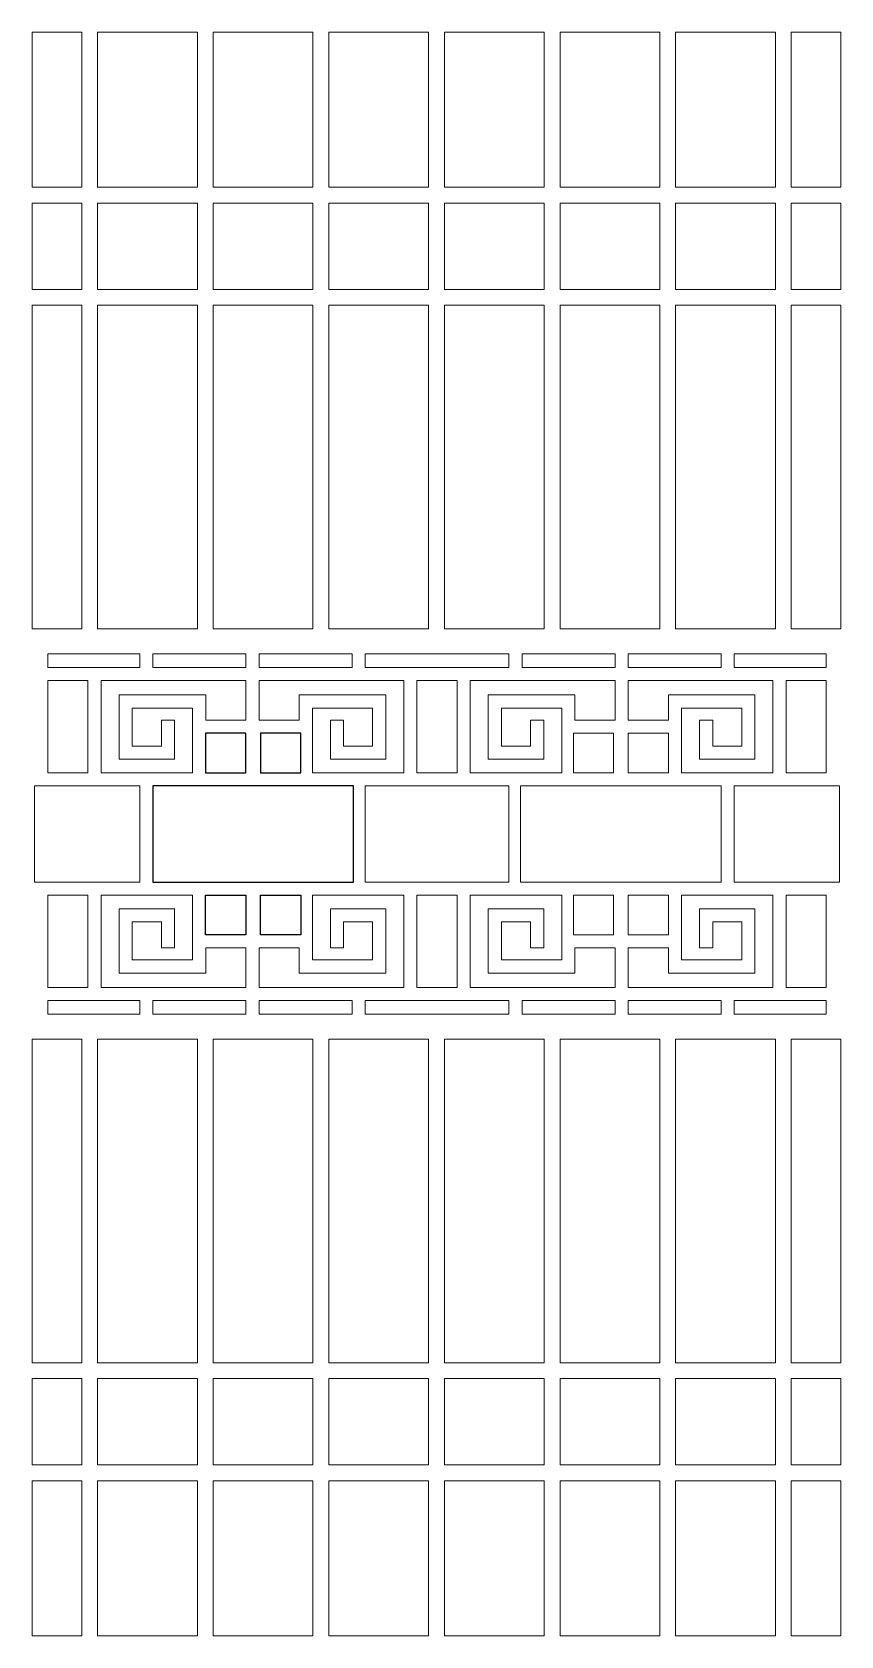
# Model space of a CAD drawing. Header units: centimetres. Extents: x 14 to 245, y -125 to 79.
# Drawn here: x 152.3 to 244.7, y -125.2 to 58.1 of the extents above; entities outside this region: 2.
import ezdxf

# ---------------------------------------------------------------- set-up
doc = ezdxf.new("R2010")
doc.units = ezdxf.units.CM
doc.header["$MEASUREMENT"] = 0
doc.header["$XCLIPFRAME"] = 0
doc.layers.add('layer 1', color=7, linetype='Continuous')
picture_1 = doc.add_image_def('image1.jpg', size_in_pixel=(2540, 5081))
picture_2 = doc.add_image_def('image2.jpg', size_in_pixel=(8545, 15206))

msp = doc.modelspace()

# ---------------------------------------------------------------- linework, layer by layer
at = {"layer": 'layer 1', "color": 230, "lineweight": 9}
for points in [[(154.07378, -14.49956), (164.58172, -14.49956), (164.58172, -12.95136), (154.07378, -12.95136), (154.07378, -14.49956)], [(166.08116, -14.49779), (176.7038, -14.49779), (176.7038, -12.94959), (166.08116, -12.94959), (166.08116, -14.49779)], [(178.20519, -14.49982), (188.82783, -14.49982), (188.82783, -12.95162), (178.20519, -12.95162), (178.20519, -14.49982)], [(208.2479, -14.49982), (218.87054, -14.49982), (218.87054, -12.95162), (208.2479, -12.95162), (208.2479, -14.49982)], [(220.37193, -14.49779), (230.99457, -14.49779), (230.99457, -12.94959), (220.37193, -12.94959), (220.37193, -14.49779)], [(232.49401, -14.49956), (243.00195, -14.49956), (243.00195, -12.95136), (232.49401, -12.95136), (232.49401, -14.49956)], [(154.07671, -26.54219), (158.66553, -26.54219), (158.66553, -15.99883), (154.07671, -15.99883), (154.07671, -26.54219)], [(196.24346, -26.54422), (200.83228, -26.54422), (200.83228, -16.00086), (196.24346, -16.00086), (196.24346, -26.54422)], [(238.4102, -26.54219), (242.99902, -26.54219), (242.99902, -15.99883), (238.4102, -15.99883), (238.4102, -26.54219)], [(154.07671, -51.06971), (158.66553, -51.06971), (158.66553, -40.52635), (154.07671, -40.52635), (154.07671, -51.06971)], [(154.07378, -54.11718), (164.58172, -54.11718), (164.58172, -52.56898), (154.07378, -52.56898), (154.07378, -54.11718)], [(178.20519, -54.11692), (188.82783, -54.11692), (188.82783, -52.56872), (178.20519, -52.56872), (178.20519, -54.11692)], [(220.37193, -54.11895), (230.99457, -54.11895), (230.99457, -52.57075), (220.37193, -52.57075), (220.37193, -54.11895)]]:
    msp.add_lwpolyline(points, close=True, dxfattribs=at)
for points, knots in [([(152.28316, 40.35688), (152.28316, 40.35688), (152.28364, 58.08754), (152.28364, 58.08754), (152.28364, 58.08754), (152.28364, 58.08754), (157.9524, 58.08605), (157.9524, 58.08605), (157.9524, 58.08605), (157.9524, 58.08605), (157.9524, 40.35688), (157.9524, 40.35688), (157.9524, 40.35688), (157.9524, 40.35688), (152.28316, 40.35688), (152.28316, 40.35688)], [0, 0, 0, 0, 0.2, 0.2, 0.2, 0.2, 0.4, 0.4, 0.4, 0.4, 0.6, 0.6, 0.6, 0.6, 1, 1, 1, 1]), ([(171.16039, 58.08606), (171.16039, 58.08606), (159.75239, 58.08605), (159.75239, 58.08605), (159.75239, 58.08605), (159.75239, 58.08605), (159.75239, 40.35688), (159.75239, 40.35688), (159.75239, 40.35688), (159.75239, 40.35688), (171.16039, 40.35687), (171.16039, 40.35687), (171.16039, 40.35687), (171.16039, 40.35687), (171.16039, 58.08606), (171.16039, 58.08606)], [0, 0, 0, 0, 0.2, 0.2, 0.2, 0.2, 0.4, 0.4, 0.4, 0.4, 0.6, 0.6, 0.6, 0.6, 1, 1, 1, 1]), ([(184.3684, 58.08606), (184.3684, 58.08606), (172.9604, 58.08606), (172.9604, 58.08606), (172.9604, 58.08606), (172.9604, 58.08606), (172.9604, 40.35688), (172.9604, 40.35688), (172.9604, 40.35688), (172.9604, 40.35688), (184.3684, 40.35687), (184.3684, 40.35687), (184.3684, 40.35687), (184.3684, 40.35687), (184.3684, 58.08606), (184.3684, 58.08606)], [0, 0, 0, 0, 0.2, 0.2, 0.2, 0.2, 0.4, 0.4, 0.4, 0.4, 0.6, 0.6, 0.6, 0.6, 1, 1, 1, 1]), ([(186.16839, 58.08606), (186.16839, 58.08606), (197.5764, 58.08606), (197.5764, 58.08606), (197.5764, 58.08606), (197.5764, 58.08606), (197.5764, 40.35689), (197.5764, 40.35689), (197.5764, 40.35689), (197.5764, 40.35689), (186.16839, 40.35687), (186.16839, 40.35687), (186.16839, 40.35687), (186.16839, 40.35687), (186.16839, 58.08606), (186.16839, 58.08606)], [0, 0, 0, 0, 0.2, 0.2, 0.2, 0.2, 0.4, 0.4, 0.4, 0.4, 0.6, 0.6, 0.6, 0.6, 1, 1, 1, 1]), ([(210.7844, 58.08606), (210.7844, 58.08606), (199.3764, 58.08606), (199.3764, 58.08606), (199.3764, 58.08606), (199.3764, 58.08606), (199.3764, 40.35688), (199.3764, 40.35688), (199.3764, 40.35688), (199.3764, 40.35688), (210.7844, 40.35688), (210.7844, 40.35688), (210.7844, 40.35688), (210.7844, 40.35688), (210.7844, 58.08606), (210.7844, 58.08606)], [0, 0, 0, 0, 0.2, 0.2, 0.2, 0.2, 0.4, 0.4, 0.4, 0.4, 0.6, 0.6, 0.6, 0.6, 1, 1, 1, 1]), ([(223.9924, 58.08607), (223.9924, 58.08607), (212.58439, 58.08606), (212.58439, 58.08606), (212.58439, 58.08606), (212.58439, 58.08606), (212.58439, 40.35687), (212.58439, 40.35687), (212.58439, 40.35687), (212.58439, 40.35687), (223.9924, 40.35689), (223.9924, 40.35689), (223.9924, 40.35689), (223.9924, 40.35689), (223.9924, 58.08607), (223.9924, 58.08607)], [0, 0, 0, 0, 0.2, 0.2, 0.2, 0.2, 0.4, 0.4, 0.4, 0.4, 0.6, 0.6, 0.6, 0.6, 1, 1, 1, 1]), ([(237.2004, 58.08606), (237.2004, 58.08606), (225.7924, 58.08606), (225.7924, 58.08606), (225.7924, 58.08606), (225.7924, 58.08606), (225.7924, 40.35688), (225.7924, 40.35688), (225.7924, 40.35688), (225.7924, 40.35688), (237.2004, 40.35689), (237.2004, 40.35689), (237.2004, 40.35689), (237.2004, 40.35689), (237.2004, 58.08606), (237.2004, 58.08606)], [0, 0, 0, 0, 0.2, 0.2, 0.2, 0.2, 0.4, 0.4, 0.4, 0.4, 0.6, 0.6, 0.6, 0.6, 1, 1, 1, 1]), ([(244.67019, 40.35688), (244.67019, 40.35688), (244.67034, 58.08606), (244.67034, 58.08606), (244.67034, 58.08606), (244.67034, 58.08606), (239.0004, 58.08607), (239.0004, 58.08607), (239.0004, 58.08607), (239.0004, 58.08607), (239.0004, 40.35688), (239.0004, 40.35688), (239.0004, 40.35688), (239.0004, 40.35688), (244.67019, 40.35688), (244.67019, 40.35688)], [0, 0, 0, 0, 0.2, 0.2, 0.2, 0.2, 0.4, 0.4, 0.4, 0.4, 0.6, 0.6, 0.6, 0.6, 1, 1, 1, 1]), ([(152.28256, 28.67288), (152.28256, 28.67288), (157.9524, 28.67288), (157.9524, 28.67288), (157.9524, 28.67288), (157.9524, 28.67288), (157.9524, 38.55688), (157.9524, 38.55688), (157.9524, 38.55688), (157.9524, 38.55688), (152.28261, 38.55688), (152.28261, 38.55688), (152.28261, 38.55688), (152.28261, 38.55688), (152.28256, 28.67288), (152.28256, 28.67288)], [0, 0, 0, 0, 0.2, 0.2, 0.2, 0.2, 0.4, 0.4, 0.4, 0.4, 0.6, 0.6, 0.6, 0.6, 1, 1, 1, 1]), ([(159.75239, 38.5569), (159.75239, 38.5569), (159.75237, 28.67288), (159.75237, 28.67288), (159.75237, 28.67288), (159.75237, 28.67288), (171.16039, 28.67288), (171.16039, 28.67288), (171.16039, 28.67288), (171.16039, 28.67288), (171.16039, 38.55688), (171.16039, 38.55688), (171.16039, 38.55688), (171.16039, 38.55688), (159.75239, 38.5569), (159.75239, 38.5569)], [0, 0, 0, 0, 0.2, 0.2, 0.2, 0.2, 0.4, 0.4, 0.4, 0.4, 0.6, 0.6, 0.6, 0.6, 1, 1, 1, 1]), ([(184.3684, 38.55688), (184.3684, 38.55688), (184.36841, 28.67288), (184.36841, 28.67288), (184.36841, 28.67288), (184.36841, 28.67288), (172.9604, 28.67288), (172.9604, 28.67288), (172.9604, 28.67288), (172.9604, 28.67288), (172.9604, 38.55686), (172.9604, 38.55686), (172.9604, 38.55686), (172.9604, 38.55686), (184.3684, 38.55688), (184.3684, 38.55688)], [0, 0, 0, 0, 0.2, 0.2, 0.2, 0.2, 0.4, 0.4, 0.4, 0.4, 0.6, 0.6, 0.6, 0.6, 1, 1, 1, 1]), ([(186.16839, 38.55688), (186.16839, 38.55688), (186.16839, 28.67288), (186.16839, 28.67288), (186.16839, 28.67288), (186.16839, 28.67288), (197.5764, 28.67288), (197.5764, 28.67288), (197.5764, 28.67288), (197.5764, 28.67288), (197.5764, 38.5569), (197.5764, 38.5569), (197.5764, 38.5569), (197.5764, 38.5569), (186.16839, 38.55688), (186.16839, 38.55688)], [0, 0, 0, 0, 0.2, 0.2, 0.2, 0.2, 0.4, 0.4, 0.4, 0.4, 0.6, 0.6, 0.6, 0.6, 1, 1, 1, 1]), ([(210.7844, 38.5569), (210.7844, 38.5569), (210.7844, 28.67288), (210.7844, 28.67288), (210.7844, 28.67288), (210.7844, 28.67288), (199.3764, 28.67288), (199.3764, 28.67288), (199.3764, 28.67288), (199.3764, 28.67288), (199.3764, 38.55686), (199.3764, 38.55686), (199.3764, 38.55686), (199.3764, 38.55686), (210.7844, 38.5569), (210.7844, 38.5569)], [0, 0, 0, 0, 0.2, 0.2, 0.2, 0.2, 0.4, 0.4, 0.4, 0.4, 0.6, 0.6, 0.6, 0.6, 1, 1, 1, 1]), ([(223.9924, 38.55688), (223.9924, 38.55688), (223.9924, 28.67289), (223.9924, 28.67289), (223.9924, 28.67289), (223.9924, 28.67289), (212.58439, 28.67288), (212.58439, 28.67288), (212.58439, 28.67288), (212.58439, 28.67288), (212.58439, 38.5569), (212.58439, 38.5569), (212.58439, 38.5569), (212.58439, 38.5569), (223.9924, 38.55688), (223.9924, 38.55688)], [0, 0, 0, 0, 0.2, 0.2, 0.2, 0.2, 0.4, 0.4, 0.4, 0.4, 0.6, 0.6, 0.6, 0.6, 1, 1, 1, 1]), ([(237.2004, 38.55688), (237.2004, 38.55688), (237.2004, 28.67288), (237.2004, 28.67288), (237.2004, 28.67288), (237.2004, 28.67288), (225.7924, 28.67288), (225.7924, 28.67288), (225.7924, 28.67288), (225.7924, 28.67288), (225.7924, 38.55688), (225.7924, 38.55688), (225.7924, 38.55688), (225.7924, 38.55688), (237.2004, 38.55688), (237.2004, 38.55688)], [0, 0, 0, 0, 0.2, 0.2, 0.2, 0.2, 0.4, 0.4, 0.4, 0.4, 0.6, 0.6, 0.6, 0.6, 1, 1, 1, 1]), ([(244.67024, 28.67288), (244.67024, 28.67288), (244.67019, 38.55688), (244.67019, 38.55688), (244.67019, 38.55688), (244.67019, 38.55688), (239.0004, 38.55688), (239.0004, 38.55688), (239.0004, 38.55688), (239.0004, 38.55688), (239.0004, 28.67288), (239.0004, 28.67288), (239.0004, 28.67288), (239.0004, 28.67288), (244.67024, 28.67288), (244.67024, 28.67288)], [0, 0, 0, 0, 0.2, 0.2, 0.2, 0.2, 0.4, 0.4, 0.4, 0.4, 0.6, 0.6, 0.6, 0.6, 1, 1, 1, 1]), ([(152.28356, -10.07466), (152.28356, -10.07466), (152.2832, 26.87288), (152.2832, 26.87288), (152.2832, 26.87288), (152.2832, 26.87288), (157.9524, 26.87288), (157.9524, 26.87288), (157.9524, 26.87288), (157.9524, 26.87288), (157.9524, -10.07546), (157.9524, -10.07546), (157.9524, -10.07546), (157.9524, -10.07546), (152.28356, -10.07466), (152.28356, -10.07466)], [0, 0, 0, 0, 0.2, 0.2, 0.2, 0.2, 0.4, 0.4, 0.4, 0.4, 0.6, 0.6, 0.6, 0.6, 1, 1, 1, 1]), ([(159.75239, 26.87286), (159.75239, 26.87286), (159.75239, -10.07546), (159.75239, -10.07546), (159.75239, -10.07546), (159.75239, -10.07546), (171.16039, -10.07546), (171.16039, -10.07546), (171.16039, -10.07546), (171.16039, -10.07546), (171.1604, 26.87288), (171.1604, 26.87288), (171.1604, 26.87288), (171.1604, 26.87288), (159.75239, 26.87286), (159.75239, 26.87286)], [0, 0, 0, 0, 0.2, 0.2, 0.2, 0.2, 0.4, 0.4, 0.4, 0.4, 0.6, 0.6, 0.6, 0.6, 1, 1, 1, 1]), ([(172.9604, 26.87289), (172.9604, 26.87289), (172.9604, -10.09498), (172.9604, -10.09498), (172.9604, -10.09498), (172.9604, -10.09498), (184.36841, -10.07546), (184.36841, -10.07546), (184.36841, -10.07546), (184.36841, -10.07546), (184.36841, 26.87288), (184.36841, 26.87288), (184.36841, 26.87288), (184.36841, 26.87288), (172.9604, 26.87289), (172.9604, 26.87289)], [0, 0, 0, 0, 0.2, 0.2, 0.2, 0.2, 0.4, 0.4, 0.4, 0.4, 0.6, 0.6, 0.6, 0.6, 1, 1, 1, 1]), ([(186.1684, -10.09498), (186.1684, -10.09498), (186.1684, 26.87289), (186.1684, 26.87289), (186.1684, 26.87289), (186.1684, 26.87289), (197.5764, 26.87289), (197.5764, 26.87289), (197.5764, 26.87289), (197.5764, 26.87289), (197.5764, -10.09498), (197.5764, -10.09498), (197.5764, -10.09498), (197.5764, -10.09498), (186.1684, -10.09498), (186.1684, -10.09498)], [0, 0, 0, 0, 0.2, 0.2, 0.2, 0.2, 0.4, 0.4, 0.4, 0.4, 0.6, 0.6, 0.6, 0.6, 1, 1, 1, 1]), ([(210.78441, -10.07546), (210.78441, -10.07546), (210.7844, 26.87287), (210.7844, 26.87287), (210.7844, 26.87287), (210.7844, 26.87287), (199.3764, 26.87288), (199.3764, 26.87288), (199.3764, 26.87288), (199.3764, 26.87288), (199.37641, -10.07546), (199.37641, -10.07546), (199.37641, -10.07546), (199.37641, -10.07546), (210.78441, -10.07546), (210.78441, -10.07546)], [0, 0, 0, 0, 0.2, 0.2, 0.2, 0.2, 0.4, 0.4, 0.4, 0.4, 0.6, 0.6, 0.6, 0.6, 1, 1, 1, 1]), ([(223.9924, 26.87287), (223.9924, 26.87287), (212.5844, 26.87288), (212.5844, 26.87288), (212.5844, 26.87288), (212.5844, 26.87288), (212.58439, -10.07546), (212.58439, -10.07546), (212.58439, -10.07546), (212.58439, -10.07546), (223.9924, -10.09498), (223.9924, -10.09498), (223.9924, -10.09498), (223.9924, -10.09498), (223.9924, 26.87287), (223.9924, 26.87287)], [0, 0, 0, 0, 0.2, 0.2, 0.2, 0.2, 0.4, 0.4, 0.4, 0.4, 0.6, 0.6, 0.6, 0.6, 1, 1, 1, 1]), ([(237.2004, 26.87289), (237.2004, 26.87289), (225.7924, 26.87288), (225.7924, 26.87288), (225.7924, 26.87288), (225.7924, 26.87288), (225.79241, -10.07546), (225.79241, -10.07546), (225.79241, -10.07546), (225.79241, -10.07546), (237.20041, -10.07546), (237.20041, -10.07546), (237.20041, -10.07546), (237.20041, -10.07546), (237.2004, 26.87289), (237.2004, 26.87289)], [0, 0, 0, 0, 0.2, 0.2, 0.2, 0.2, 0.4, 0.4, 0.4, 0.4, 0.6, 0.6, 0.6, 0.6, 1, 1, 1, 1]), ([(244.6703, -10.07492), (244.6703, -10.07492), (244.67024, 26.87288), (244.67024, 26.87288), (244.67024, 26.87288), (244.67024, 26.87288), (239.0004, 26.87288), (239.0004, 26.87288), (239.0004, 26.87288), (239.0004, 26.87288), (239.0004, -10.07546), (239.0004, -10.07546), (239.0004, -10.07546), (239.0004, -10.07546), (244.6703, -10.07492), (244.6703, -10.07492)], [0, 0, 0, 0, 0.2, 0.2, 0.2, 0.2, 0.4, 0.4, 0.4, 0.4, 0.6, 0.6, 0.6, 0.6, 1, 1, 1, 1]), ([(190.32725, -12.95339), (190.32725, -12.95339), (190.32725, -14.5016), (190.32725, -14.5016), (190.32725, -14.5016), (190.32725, -14.5016), (206.74848, -14.5016), (206.74848, -14.5016), (206.74848, -14.5016), (206.74848, -14.5016), (206.74848, -12.95339), (206.74848, -12.95339), (206.74848, -12.95339), (206.74848, -12.95339), (190.32725, -12.95339), (190.32725, -12.95339)], [0, 0, 0, 0, 0.2, 0.2, 0.2, 0.2, 0.4, 0.4, 0.4, 0.4, 0.6, 0.6, 0.6, 0.6, 1, 1, 1, 1]), ([(170.60883, -19.1511), (170.60883, -19.1511), (170.60883, -26.5398), (170.60883, -26.5398), (170.60883, -26.5398), (170.60883, -26.5398), (160.17016, -26.53946), (160.17016, -26.53946), (160.17016, -26.53946), (160.17016, -26.53946), (160.17016, -15.99973), (160.17016, -15.99973), (160.17016, -15.99973), (160.17016, -15.99973), (176.70464, -15.99973), (176.70464, -15.99973), (176.70464, -15.99973), (176.70464, -15.99973), (176.70464, -20.52757), (176.70464, -20.52757), (176.70464, -20.52757), (176.70464, -20.52757), (172.11136, -20.52757), (172.11136, -20.52757), (172.11136, -20.52757), (172.11136, -20.52757), (172.11136, -17.65081), (172.11136, -17.65081), (172.11136, -17.65081), (172.11136, -17.65081), (162.22679, -17.65081), (162.22679, -17.65081), (162.22679, -17.65081), (162.22679, -17.65081), (162.22679, -24.99298), (162.22679, -24.99298), (162.22679, -24.99298), (162.22679, -24.99298), (168.55232, -24.99321), (168.55232, -24.99321), (168.55232, -24.99321), (168.55232, -24.99321), (168.55279, -20.52772), (168.55279, -20.52772), (168.55279, -20.52772), (168.55279, -20.52772), (167.05292, -20.52765), (167.05292, -20.52765), (167.05292, -20.52765), (167.05292, -20.52765), (167.05292, -23.49323), (167.05292, -23.49323), (167.05292, -23.49323), (167.05292, -23.49323), (163.72682, -23.49323), (163.72682, -23.49323), (163.72682, -23.49323), (163.72682, -23.49323), (163.72682, -19.15096), (163.72682, -19.15096), (163.72682, -19.15096), (163.72682, -19.15096), (170.60883, -19.1511), (170.60883, -19.1511)], [0, 0, 0, 0, 0.058823529, 0.058823529, 0.058823529, 0.058823529, 0.117647059, 0.117647059, 0.117647059, 0.117647059, 0.176470588, 0.176470588, 0.176470588, 0.176470588, 0.235294118, 0.235294118, 0.235294118, 0.235294118, 0.294117647, 0.294117647, 0.294117647, 0.294117647, 0.352941176, 0.352941176, 0.352941176, 0.352941176, 0.411764706, 0.411764706, 0.411764706, 0.411764706, 0.470588235, 0.470588235, 0.470588235, 0.470588235, 0.529411765, 0.529411765, 0.529411765, 0.529411765, 0.588235294, 0.588235294, 0.588235294, 0.588235294, 0.647058824, 0.647058824, 0.647058824, 0.647058824, 0.705882353, 0.705882353, 0.705882353, 0.705882353, 0.764705882, 0.764705882, 0.764705882, 0.764705882, 0.823529412, 0.823529412, 0.823529412, 0.823529412, 0.882352941, 0.882352941, 0.882352941, 0.882352941, 1, 1, 1, 1]), ([(184.30016, -19.15313), (184.30016, -19.15313), (184.30016, -26.54183), (184.30016, -26.54183), (184.30016, -26.54183), (184.30016, -26.54183), (194.73883, -26.54149), (194.73883, -26.54149), (194.73883, -26.54149), (194.73883, -26.54149), (194.73883, -16.00176), (194.73883, -16.00176), (194.73883, -16.00176), (194.73883, -16.00176), (178.20435, -16.00176), (178.20435, -16.00176), (178.20435, -16.00176), (178.20435, -16.00176), (178.20435, -20.5296), (178.20435, -20.5296), (178.20435, -20.5296), (178.20435, -20.5296), (182.79763, -20.5296), (182.79763, -20.5296), (182.79763, -20.5296), (182.79763, -20.5296), (182.79763, -17.65284), (182.79763, -17.65284), (182.79763, -17.65284), (182.79763, -17.65284), (192.6822, -17.65284), (192.6822, -17.65284), (192.6822, -17.65284), (192.6822, -17.65284), (192.6822, -24.99501), (192.6822, -24.99501), (192.6822, -24.99501), (192.6822, -24.99501), (186.35667, -24.99524), (186.35667, -24.99524), (186.35667, -24.99524), (186.35667, -24.99524), (186.3562, -20.52975), (186.3562, -20.52975), (186.3562, -20.52975), (186.3562, -20.52975), (187.85607, -20.52968), (187.85607, -20.52968), (187.85607, -20.52968), (187.85607, -20.52968), (187.85607, -23.49526), (187.85607, -23.49526), (187.85607, -23.49526), (187.85607, -23.49526), (191.18217, -23.49526), (191.18217, -23.49526), (191.18217, -23.49526), (191.18217, -23.49526), (191.18217, -19.15299), (191.18217, -19.15299), (191.18217, -19.15299), (191.18217, -19.15299), (184.30016, -19.15313), (184.30016, -19.15313)], [0, 0, 0, 0, 0.058823529, 0.058823529, 0.058823529, 0.058823529, 0.117647059, 0.117647059, 0.117647059, 0.117647059, 0.176470588, 0.176470588, 0.176470588, 0.176470588, 0.235294118, 0.235294118, 0.235294118, 0.235294118, 0.294117647, 0.294117647, 0.294117647, 0.294117647, 0.352941176, 0.352941176, 0.352941176, 0.352941176, 0.411764706, 0.411764706, 0.411764706, 0.411764706, 0.470588235, 0.470588235, 0.470588235, 0.470588235, 0.529411765, 0.529411765, 0.529411765, 0.529411765, 0.588235294, 0.588235294, 0.588235294, 0.588235294, 0.647058824, 0.647058824, 0.647058824, 0.647058824, 0.705882353, 0.705882353, 0.705882353, 0.705882353, 0.764705882, 0.764705882, 0.764705882, 0.764705882, 0.823529412, 0.823529412, 0.823529412, 0.823529412, 0.882352941, 0.882352941, 0.882352941, 0.882352941, 1, 1, 1, 1]), ([(212.77557, -19.15313), (212.77557, -19.15313), (212.77557, -26.54183), (212.77557, -26.54183), (212.77557, -26.54183), (212.77557, -26.54183), (202.3369, -26.54149), (202.3369, -26.54149), (202.3369, -26.54149), (202.3369, -26.54149), (202.3369, -16.00176), (202.3369, -16.00176), (202.3369, -16.00176), (202.3369, -16.00176), (218.87138, -16.00176), (218.87138, -16.00176), (218.87138, -16.00176), (218.87138, -16.00176), (218.87138, -20.5296), (218.87138, -20.5296), (218.87138, -20.5296), (218.87138, -20.5296), (214.2781, -20.5296), (214.2781, -20.5296), (214.2781, -20.5296), (214.2781, -20.5296), (214.2781, -17.65284), (214.2781, -17.65284), (214.2781, -17.65284), (214.2781, -17.65284), (204.39353, -17.65284), (204.39353, -17.65284), (204.39353, -17.65284), (204.39353, -17.65284), (204.39353, -24.99501), (204.39353, -24.99501), (204.39353, -24.99501), (204.39353, -24.99501), (210.71906, -24.99524), (210.71906, -24.99524), (210.71906, -24.99524), (210.71906, -24.99524), (210.71953, -20.52975), (210.71953, -20.52975), (210.71953, -20.52975), (210.71953, -20.52975), (209.21966, -20.52968), (209.21966, -20.52968), (209.21966, -20.52968), (209.21966, -20.52968), (209.21966, -23.49526), (209.21966, -23.49526), (209.21966, -23.49526), (209.21966, -23.49526), (205.89356, -23.49526), (205.89356, -23.49526), (205.89356, -23.49526), (205.89356, -23.49526), (205.89356, -19.15299), (205.89356, -19.15299), (205.89356, -19.15299), (205.89356, -19.15299), (212.77557, -19.15313), (212.77557, -19.15313)], [0, 0, 0, 0, 0.058823529, 0.058823529, 0.058823529, 0.058823529, 0.117647059, 0.117647059, 0.117647059, 0.117647059, 0.176470588, 0.176470588, 0.176470588, 0.176470588, 0.235294118, 0.235294118, 0.235294118, 0.235294118, 0.294117647, 0.294117647, 0.294117647, 0.294117647, 0.352941176, 0.352941176, 0.352941176, 0.352941176, 0.411764706, 0.411764706, 0.411764706, 0.411764706, 0.470588235, 0.470588235, 0.470588235, 0.470588235, 0.529411765, 0.529411765, 0.529411765, 0.529411765, 0.588235294, 0.588235294, 0.588235294, 0.588235294, 0.647058824, 0.647058824, 0.647058824, 0.647058824, 0.705882353, 0.705882353, 0.705882353, 0.705882353, 0.764705882, 0.764705882, 0.764705882, 0.764705882, 0.823529412, 0.823529412, 0.823529412, 0.823529412, 0.882352941, 0.882352941, 0.882352941, 0.882352941, 1, 1, 1, 1]), ([(226.4669, -19.1511), (226.4669, -19.1511), (226.4669, -26.5398), (226.4669, -26.5398), (226.4669, -26.5398), (226.4669, -26.5398), (236.90557, -26.53946), (236.90557, -26.53946), (236.90557, -26.53946), (236.90557, -26.53946), (236.90557, -15.99973), (236.90557, -15.99973), (236.90557, -15.99973), (236.90557, -15.99973), (220.37109, -15.99973), (220.37109, -15.99973), (220.37109, -15.99973), (220.37109, -15.99973), (220.37109, -20.52757), (220.37109, -20.52757), (220.37109, -20.52757), (220.37109, -20.52757), (224.96437, -20.52757), (224.96437, -20.52757), (224.96437, -20.52757), (224.96437, -20.52757), (224.96437, -17.65081), (224.96437, -17.65081), (224.96437, -17.65081), (224.96437, -17.65081), (234.84894, -17.65081), (234.84894, -17.65081), (234.84894, -17.65081), (234.84894, -17.65081), (234.84894, -24.99298), (234.84894, -24.99298), (234.84894, -24.99298), (234.84894, -24.99298), (228.52341, -24.99321), (228.52341, -24.99321), (228.52341, -24.99321), (228.52341, -24.99321), (228.52294, -20.52772), (228.52294, -20.52772), (228.52294, -20.52772), (228.52294, -20.52772), (230.02281, -20.52765), (230.02281, -20.52765), (230.02281, -20.52765), (230.02281, -20.52765), (230.02281, -23.49323), (230.02281, -23.49323), (230.02281, -23.49323), (230.02281, -23.49323), (233.34891, -23.49323), (233.34891, -23.49323), (233.34891, -23.49323), (233.34891, -23.49323), (233.34891, -19.15096), (233.34891, -19.15096), (233.34891, -19.15096), (233.34891, -19.15096), (226.4669, -19.1511), (226.4669, -19.1511)], [0, 0, 0, 0, 0.058823529, 0.058823529, 0.058823529, 0.058823529, 0.117647059, 0.117647059, 0.117647059, 0.117647059, 0.176470588, 0.176470588, 0.176470588, 0.176470588, 0.235294118, 0.235294118, 0.235294118, 0.235294118, 0.294117647, 0.294117647, 0.294117647, 0.294117647, 0.352941176, 0.352941176, 0.352941176, 0.352941176, 0.411764706, 0.411764706, 0.411764706, 0.411764706, 0.470588235, 0.470588235, 0.470588235, 0.470588235, 0.529411765, 0.529411765, 0.529411765, 0.529411765, 0.588235294, 0.588235294, 0.588235294, 0.588235294, 0.647058824, 0.647058824, 0.647058824, 0.647058824, 0.705882353, 0.705882353, 0.705882353, 0.705882353, 0.764705882, 0.764705882, 0.764705882, 0.764705882, 0.823529412, 0.823529412, 0.823529412, 0.823529412, 0.882352941, 0.882352941, 0.882352941, 0.882352941, 1, 1, 1, 1]), ([(218.71074, -26.54181), (218.71074, -26.54181), (218.71074, -22.02558), (218.71074, -22.02558), (218.71074, -22.02558), (218.71074, -22.02558), (214.11426, -22.02558), (214.11426, -22.02558), (214.11426, -22.02558), (214.11426, -22.02558), (214.11426, -26.54181), (214.11426, -26.54181), (214.11426, -26.54181), (214.11426, -26.54181), (218.71074, -26.54181), (218.71074, -26.54181)], [0, 0, 0, 0, 0.2, 0.2, 0.2, 0.2, 0.4, 0.4, 0.4, 0.4, 0.6, 0.6, 0.6, 0.6, 1, 1, 1, 1]), ([(224.96701, -26.54181), (224.96701, -26.54181), (224.96702, -22.02558), (224.96702, -22.02558), (224.96702, -22.02558), (224.96702, -22.02558), (220.37054, -22.02558), (220.37054, -22.02558), (220.37054, -22.02558), (220.37054, -22.02558), (220.37054, -26.54181), (220.37054, -26.54181), (220.37054, -26.54181), (220.37054, -26.54181), (224.96701, -26.54181), (224.96701, -26.54181)], [0, 0, 0, 0, 0.2, 0.2, 0.2, 0.2, 0.4, 0.4, 0.4, 0.4, 0.6, 0.6, 0.6, 0.6, 1, 1, 1, 1]), ([(152.57475, -39.02786), (152.57475, -39.02786), (164.58174, -39.02786), (164.58174, -39.02786), (164.58174, -39.02786), (164.58174, -39.02786), (164.58174, -28.04068), (164.58174, -28.04068), (164.58174, -28.04068), (164.58174, -28.04068), (152.57475, -28.04068), (152.57475, -28.04068), (152.57475, -28.04068), (152.57475, -28.04068), (152.57475, -39.02786), (152.57475, -39.02786)], [0, 0, 0, 0, 0.2, 0.2, 0.2, 0.2, 0.4, 0.4, 0.4, 0.4, 0.6, 0.6, 0.6, 0.6, 1, 1, 1, 1]), ([(206.74848, -39.02583), (206.74848, -39.02583), (190.32725, -39.02583), (190.32725, -39.02583), (190.32725, -39.02583), (190.32725, -39.02583), (190.32725, -28.04271), (190.32725, -28.04271), (190.32725, -28.04271), (190.32725, -28.04271), (206.74848, -28.04271), (206.74848, -28.04271), (206.74848, -28.04271), (206.74848, -28.04271), (206.74848, -39.02583), (206.74848, -39.02583)], [0, 0, 0, 0, 0.2, 0.2, 0.2, 0.2, 0.4, 0.4, 0.4, 0.4, 0.6, 0.6, 0.6, 0.6, 1, 1, 1, 1]), ([(230.9938, -39.02786), (230.9938, -39.02786), (208.08748, -39.02786), (208.08748, -39.02786), (208.08748, -39.02786), (208.08748, -39.02786), (208.08748, -28.04068), (208.08748, -28.04068), (208.08748, -28.04068), (208.08748, -28.04068), (230.9938, -28.04068), (230.9938, -28.04068), (230.9938, -28.04068), (230.9938, -28.04068), (230.9938, -39.02786), (230.9938, -39.02786)], [0, 0, 0, 0, 0.2, 0.2, 0.2, 0.2, 0.4, 0.4, 0.4, 0.4, 0.6, 0.6, 0.6, 0.6, 1, 1, 1, 1]), ([(244.50098, -39.02786), (244.50098, -39.02786), (232.49399, -39.02786), (232.49399, -39.02786), (232.49399, -39.02786), (232.49399, -39.02786), (232.49399, -28.04068), (232.49399, -28.04068), (232.49399, -28.04068), (232.49399, -28.04068), (244.50098, -28.04068), (244.50098, -28.04068), (244.50098, -28.04068), (244.50098, -28.04068), (244.50098, -39.02786), (244.50098, -39.02786)], [0, 0, 0, 0, 0.2, 0.2, 0.2, 0.2, 0.4, 0.4, 0.4, 0.4, 0.6, 0.6, 0.6, 0.6, 1, 1, 1, 1]), ([(170.60883, -47.91744), (170.60883, -47.91744), (170.60883, -40.52874), (170.60883, -40.52874), (170.60883, -40.52874), (170.60883, -40.52874), (160.17016, -40.52908), (160.17016, -40.52908), (160.17016, -40.52908), (160.17016, -40.52908), (160.17016, -51.06881), (160.17016, -51.06881), (160.17016, -51.06881), (160.17016, -51.06881), (176.70464, -51.06881), (176.70464, -51.06881), (176.70464, -51.06881), (176.70464, -51.06881), (176.70464, -46.54097), (176.70464, -46.54097), (176.70464, -46.54097), (176.70464, -46.54097), (172.11136, -46.54097), (172.11136, -46.54097), (172.11136, -46.54097), (172.11136, -46.54097), (172.11136, -49.41773), (172.11136, -49.41773), (172.11136, -49.41773), (172.11136, -49.41773), (162.22679, -49.41773), (162.22679, -49.41773), (162.22679, -49.41773), (162.22679, -49.41773), (162.22679, -42.07556), (162.22679, -42.07556), (162.22679, -42.07556), (162.22679, -42.07556), (168.55232, -42.07533), (168.55232, -42.07533), (168.55232, -42.07533), (168.55232, -42.07533), (168.55279, -46.54082), (168.55279, -46.54082), (168.55279, -46.54082), (168.55279, -46.54082), (167.05292, -46.54089), (167.05292, -46.54089), (167.05292, -46.54089), (167.05292, -46.54089), (167.05292, -43.57531), (167.05292, -43.57531), (167.05292, -43.57531), (167.05292, -43.57531), (163.72682, -43.57531), (163.72682, -43.57531), (163.72682, -43.57531), (163.72682, -43.57531), (163.72682, -47.91758), (163.72682, -47.91758), (163.72682, -47.91758), (163.72682, -47.91758), (170.60883, -47.91744), (170.60883, -47.91744)], [0, 0, 0, 0, 0.058823529, 0.058823529, 0.058823529, 0.058823529, 0.117647059, 0.117647059, 0.117647059, 0.117647059, 0.176470588, 0.176470588, 0.176470588, 0.176470588, 0.235294118, 0.235294118, 0.235294118, 0.235294118, 0.294117647, 0.294117647, 0.294117647, 0.294117647, 0.352941176, 0.352941176, 0.352941176, 0.352941176, 0.411764706, 0.411764706, 0.411764706, 0.411764706, 0.470588235, 0.470588235, 0.470588235, 0.470588235, 0.529411765, 0.529411765, 0.529411765, 0.529411765, 0.588235294, 0.588235294, 0.588235294, 0.588235294, 0.647058824, 0.647058824, 0.647058824, 0.647058824, 0.705882353, 0.705882353, 0.705882353, 0.705882353, 0.764705882, 0.764705882, 0.764705882, 0.764705882, 0.823529412, 0.823529412, 0.823529412, 0.823529412, 0.882352941, 0.882352941, 0.882352941, 0.882352941, 1, 1, 1, 1]), ([(184.30016, -47.91541), (184.30016, -47.91541), (184.30016, -40.52671), (184.30016, -40.52671), (184.30016, -40.52671), (184.30016, -40.52671), (194.73883, -40.52705), (194.73883, -40.52705), (194.73883, -40.52705), (194.73883, -40.52705), (194.73883, -51.06678), (194.73883, -51.06678), (194.73883, -51.06678), (194.73883, -51.06678), (178.20435, -51.06678), (178.20435, -51.06678), (178.20435, -51.06678), (178.20435, -51.06678), (178.20435, -46.53894), (178.20435, -46.53894), (178.20435, -46.53894), (178.20435, -46.53894), (182.79763, -46.53894), (182.79763, -46.53894), (182.79763, -46.53894), (182.79763, -46.53894), (182.79763, -49.4157), (182.79763, -49.4157), (182.79763, -49.4157), (182.79763, -49.4157), (192.6822, -49.4157), (192.6822, -49.4157), (192.6822, -49.4157), (192.6822, -49.4157), (192.6822, -42.07353), (192.6822, -42.07353), (192.6822, -42.07353), (192.6822, -42.07353), (186.35667, -42.0733), (186.35667, -42.0733), (186.35667, -42.0733), (186.35667, -42.0733), (186.3562, -46.53879), (186.3562, -46.53879), (186.3562, -46.53879), (186.3562, -46.53879), (187.85607, -46.53886), (187.85607, -46.53886), (187.85607, -46.53886), (187.85607, -46.53886), (187.85607, -43.57328), (187.85607, -43.57328), (187.85607, -43.57328), (187.85607, -43.57328), (191.18217, -43.57328), (191.18217, -43.57328), (191.18217, -43.57328), (191.18217, -43.57328), (191.18217, -47.91555), (191.18217, -47.91555), (191.18217, -47.91555), (191.18217, -47.91555), (184.30016, -47.91541), (184.30016, -47.91541)], [0, 0, 0, 0, 0.058823529, 0.058823529, 0.058823529, 0.058823529, 0.117647059, 0.117647059, 0.117647059, 0.117647059, 0.176470588, 0.176470588, 0.176470588, 0.176470588, 0.235294118, 0.235294118, 0.235294118, 0.235294118, 0.294117647, 0.294117647, 0.294117647, 0.294117647, 0.352941176, 0.352941176, 0.352941176, 0.352941176, 0.411764706, 0.411764706, 0.411764706, 0.411764706, 0.470588235, 0.470588235, 0.470588235, 0.470588235, 0.529411765, 0.529411765, 0.529411765, 0.529411765, 0.588235294, 0.588235294, 0.588235294, 0.588235294, 0.647058824, 0.647058824, 0.647058824, 0.647058824, 0.705882353, 0.705882353, 0.705882353, 0.705882353, 0.764705882, 0.764705882, 0.764705882, 0.764705882, 0.823529412, 0.823529412, 0.823529412, 0.823529412, 0.882352941, 0.882352941, 0.882352941, 0.882352941, 1, 1, 1, 1]), ([(200.83228, -51.06768), (200.83228, -51.06768), (196.24345, -51.06768), (196.24345, -51.06768), (196.24345, -51.06768), (196.24345, -51.06768), (196.24345, -40.52431), (196.24345, -40.52431), (196.24345, -40.52431), (196.24345, -40.52431), (200.83228, -40.52431), (200.83228, -40.52431), (200.83228, -40.52431), (200.83228, -40.52431), (200.83228, -51.06768), (200.83228, -51.06768)], [0, 0, 0, 0, 0.2, 0.2, 0.2, 0.2, 0.4, 0.4, 0.4, 0.4, 0.6, 0.6, 0.6, 0.6, 1, 1, 1, 1]), ([(212.77557, -47.91541), (212.77557, -47.91541), (212.77557, -40.52671), (212.77557, -40.52671), (212.77557, -40.52671), (212.77557, -40.52671), (202.3369, -40.52705), (202.3369, -40.52705), (202.3369, -40.52705), (202.3369, -40.52705), (202.3369, -51.06678), (202.3369, -51.06678), (202.3369, -51.06678), (202.3369, -51.06678), (218.87138, -51.06678), (218.87138, -51.06678), (218.87138, -51.06678), (218.87138, -51.06678), (218.87138, -46.53894), (218.87138, -46.53894), (218.87138, -46.53894), (218.87138, -46.53894), (214.2781, -46.53894), (214.2781, -46.53894), (214.2781, -46.53894), (214.2781, -46.53894), (214.2781, -49.4157), (214.2781, -49.4157), (214.2781, -49.4157), (214.2781, -49.4157), (204.39353, -49.4157), (204.39353, -49.4157), (204.39353, -49.4157), (204.39353, -49.4157), (204.39353, -42.07353), (204.39353, -42.07353), (204.39353, -42.07353), (204.39353, -42.07353), (210.71906, -42.0733), (210.71906, -42.0733), (210.71906, -42.0733), (210.71906, -42.0733), (210.71953, -46.53879), (210.71953, -46.53879), (210.71953, -46.53879), (210.71953, -46.53879), (209.21966, -46.53886), (209.21966, -46.53886), (209.21966, -46.53886), (209.21966, -46.53886), (209.21966, -43.57328), (209.21966, -43.57328), (209.21966, -43.57328), (209.21966, -43.57328), (205.89356, -43.57328), (205.89356, -43.57328), (205.89356, -43.57328), (205.89356, -43.57328), (205.89356, -47.91555), (205.89356, -47.91555), (205.89356, -47.91555), (205.89356, -47.91555), (212.77557, -47.91541), (212.77557, -47.91541)], [0, 0, 0, 0, 0.058823529, 0.058823529, 0.058823529, 0.058823529, 0.117647059, 0.117647059, 0.117647059, 0.117647059, 0.176470588, 0.176470588, 0.176470588, 0.176470588, 0.235294118, 0.235294118, 0.235294118, 0.235294118, 0.294117647, 0.294117647, 0.294117647, 0.294117647, 0.352941176, 0.352941176, 0.352941176, 0.352941176, 0.411764706, 0.411764706, 0.411764706, 0.411764706, 0.470588235, 0.470588235, 0.470588235, 0.470588235, 0.529411765, 0.529411765, 0.529411765, 0.529411765, 0.588235294, 0.588235294, 0.588235294, 0.588235294, 0.647058824, 0.647058824, 0.647058824, 0.647058824, 0.705882353, 0.705882353, 0.705882353, 0.705882353, 0.764705882, 0.764705882, 0.764705882, 0.764705882, 0.823529412, 0.823529412, 0.823529412, 0.823529412, 0.882352941, 0.882352941, 0.882352941, 0.882352941, 1, 1, 1, 1]), ([(218.71074, -40.52673), (218.71074, -40.52673), (218.71074, -45.04296), (218.71074, -45.04296), (218.71074, -45.04296), (218.71074, -45.04296), (214.11426, -45.04296), (214.11426, -45.04296), (214.11426, -45.04296), (214.11426, -45.04296), (214.11426, -40.52673), (214.11426, -40.52673), (214.11426, -40.52673), (214.11426, -40.52673), (218.71074, -40.52673), (218.71074, -40.52673)], [0, 0, 0, 0, 0.2, 0.2, 0.2, 0.2, 0.4, 0.4, 0.4, 0.4, 0.6, 0.6, 0.6, 0.6, 1, 1, 1, 1]), ([(224.96701, -40.52673), (224.96701, -40.52673), (224.96702, -45.04296), (224.96702, -45.04296), (224.96702, -45.04296), (224.96702, -45.04296), (220.37054, -45.04296), (220.37054, -45.04296), (220.37054, -45.04296), (220.37054, -45.04296), (220.37054, -40.52673), (220.37054, -40.52673), (220.37054, -40.52673), (220.37054, -40.52673), (224.96701, -40.52673), (224.96701, -40.52673)], [0, 0, 0, 0, 0.2, 0.2, 0.2, 0.2, 0.4, 0.4, 0.4, 0.4, 0.6, 0.6, 0.6, 0.6, 1, 1, 1, 1]), ([(226.4669, -47.91744), (226.4669, -47.91744), (226.4669, -40.52874), (226.4669, -40.52874), (226.4669, -40.52874), (226.4669, -40.52874), (236.90557, -40.52908), (236.90557, -40.52908), (236.90557, -40.52908), (236.90557, -40.52908), (236.90557, -51.06881), (236.90557, -51.06881), (236.90557, -51.06881), (236.90557, -51.06881), (220.37109, -51.06881), (220.37109, -51.06881), (220.37109, -51.06881), (220.37109, -51.06881), (220.37109, -46.54097), (220.37109, -46.54097), (220.37109, -46.54097), (220.37109, -46.54097), (224.96437, -46.54097), (224.96437, -46.54097), (224.96437, -46.54097), (224.96437, -46.54097), (224.96437, -49.41773), (224.96437, -49.41773), (224.96437, -49.41773), (224.96437, -49.41773), (234.84894, -49.41773), (234.84894, -49.41773), (234.84894, -49.41773), (234.84894, -49.41773), (234.84894, -42.07556), (234.84894, -42.07556), (234.84894, -42.07556), (234.84894, -42.07556), (228.52341, -42.07533), (228.52341, -42.07533), (228.52341, -42.07533), (228.52341, -42.07533), (228.52294, -46.54082), (228.52294, -46.54082), (228.52294, -46.54082), (228.52294, -46.54082), (230.02281, -46.54089), (230.02281, -46.54089), (230.02281, -46.54089), (230.02281, -46.54089), (230.02281, -43.57531), (230.02281, -43.57531), (230.02281, -43.57531), (230.02281, -43.57531), (233.34891, -43.57531), (233.34891, -43.57531), (233.34891, -43.57531), (233.34891, -43.57531), (233.34891, -47.91758), (233.34891, -47.91758), (233.34891, -47.91758), (233.34891, -47.91758), (226.4669, -47.91744), (226.4669, -47.91744)], [0, 0, 0, 0, 0.058823529, 0.058823529, 0.058823529, 0.058823529, 0.117647059, 0.117647059, 0.117647059, 0.117647059, 0.176470588, 0.176470588, 0.176470588, 0.176470588, 0.235294118, 0.235294118, 0.235294118, 0.235294118, 0.294117647, 0.294117647, 0.294117647, 0.294117647, 0.352941176, 0.352941176, 0.352941176, 0.352941176, 0.411764706, 0.411764706, 0.411764706, 0.411764706, 0.470588235, 0.470588235, 0.470588235, 0.470588235, 0.529411765, 0.529411765, 0.529411765, 0.529411765, 0.588235294, 0.588235294, 0.588235294, 0.588235294, 0.647058824, 0.647058824, 0.647058824, 0.647058824, 0.705882353, 0.705882353, 0.705882353, 0.705882353, 0.764705882, 0.764705882, 0.764705882, 0.764705882, 0.823529412, 0.823529412, 0.823529412, 0.823529412, 0.882352941, 0.882352941, 0.882352941, 0.882352941, 1, 1, 1, 1]), ([(242.99902, -51.06971), (242.99902, -51.06971), (238.41019, -51.06971), (238.41019, -51.06971), (238.41019, -51.06971), (238.41019, -51.06971), (238.41019, -40.52634), (238.41019, -40.52634), (238.41019, -40.52634), (238.41019, -40.52634), (242.99902, -40.52634), (242.99902, -40.52634), (242.99902, -40.52634), (242.99902, -40.52634), (242.99902, -51.06971), (242.99902, -51.06971)], [0, 0, 0, 0, 0.2, 0.2, 0.2, 0.2, 0.4, 0.4, 0.4, 0.4, 0.6, 0.6, 0.6, 0.6, 1, 1, 1, 1]), ([(176.7038, -54.11895), (176.7038, -54.11895), (166.08114, -54.11895), (166.08114, -54.11895), (166.08114, -54.11895), (166.08114, -54.11895), (166.08114, -52.57074), (166.08114, -52.57074), (166.08114, -52.57074), (166.08114, -52.57074), (176.7038, -52.57074), (176.7038, -52.57074), (176.7038, -52.57074), (176.7038, -52.57074), (176.7038, -54.11895), (176.7038, -54.11895)], [0, 0, 0, 0, 0.2, 0.2, 0.2, 0.2, 0.4, 0.4, 0.4, 0.4, 0.6, 0.6, 0.6, 0.6, 1, 1, 1, 1]), ([(190.32725, -54.11515), (190.32725, -54.11515), (190.32725, -52.56694), (190.32725, -52.56694), (190.32725, -52.56694), (190.32725, -52.56694), (206.74848, -52.56694), (206.74848, -52.56694), (206.74848, -52.56694), (206.74848, -52.56694), (206.74848, -54.11515), (206.74848, -54.11515), (206.74848, -54.11515), (206.74848, -54.11515), (190.32725, -54.11515), (190.32725, -54.11515)], [0, 0, 0, 0, 0.2, 0.2, 0.2, 0.2, 0.4, 0.4, 0.4, 0.4, 0.6, 0.6, 0.6, 0.6, 1, 1, 1, 1]), ([(218.87054, -54.11692), (218.87054, -54.11692), (208.24788, -54.11692), (208.24788, -54.11692), (208.24788, -54.11692), (208.24788, -54.11692), (208.24788, -52.56871), (208.24788, -52.56871), (208.24788, -52.56871), (208.24788, -52.56871), (218.87054, -52.56871), (218.87054, -52.56871), (218.87054, -52.56871), (218.87054, -52.56871), (218.87054, -54.11692), (218.87054, -54.11692)], [0, 0, 0, 0, 0.2, 0.2, 0.2, 0.2, 0.4, 0.4, 0.4, 0.4, 0.6, 0.6, 0.6, 0.6, 1, 1, 1, 1]), ([(243.00195, -54.11718), (243.00195, -54.11718), (232.49399, -54.11718), (232.49399, -54.11718), (232.49399, -54.11718), (232.49399, -54.11718), (232.49399, -52.56897), (232.49399, -52.56897), (232.49399, -52.56897), (232.49399, -52.56897), (243.00195, -52.56897), (243.00195, -52.56897), (243.00195, -52.56897), (243.00195, -52.56897), (243.00195, -54.11718), (243.00195, -54.11718)], [0, 0, 0, 0, 0.2, 0.2, 0.2, 0.2, 0.4, 0.4, 0.4, 0.4, 0.6, 0.6, 0.6, 0.6, 1, 1, 1, 1]), ([(152.28356, -56.99388), (152.28356, -56.99388), (152.2832, -93.94142), (152.2832, -93.94142), (152.2832, -93.94142), (152.2832, -93.94142), (157.9524, -93.94142), (157.9524, -93.94142), (157.9524, -93.94142), (157.9524, -93.94142), (157.9524, -56.99308), (157.9524, -56.99308), (157.9524, -56.99308), (157.9524, -56.99308), (152.28356, -56.99388), (152.28356, -56.99388)], [0, 0, 0, 0, 0.2, 0.2, 0.2, 0.2, 0.4, 0.4, 0.4, 0.4, 0.6, 0.6, 0.6, 0.6, 1, 1, 1, 1]), ([(159.75239, -93.9414), (159.75239, -93.9414), (159.75239, -56.99308), (159.75239, -56.99308), (159.75239, -56.99308), (159.75239, -56.99308), (171.16039, -56.99308), (171.16039, -56.99308), (171.16039, -56.99308), (171.16039, -56.99308), (171.1604, -93.94142), (171.1604, -93.94142), (171.1604, -93.94142), (171.1604, -93.94142), (159.75239, -93.9414), (159.75239, -93.9414)], [0, 0, 0, 0, 0.2, 0.2, 0.2, 0.2, 0.4, 0.4, 0.4, 0.4, 0.6, 0.6, 0.6, 0.6, 1, 1, 1, 1]), ([(172.9604, -93.94143), (172.9604, -93.94143), (172.9604, -56.97356), (172.9604, -56.97356), (172.9604, -56.97356), (172.9604, -56.97356), (184.36841, -56.99308), (184.36841, -56.99308), (184.36841, -56.99308), (184.36841, -56.99308), (184.36841, -93.94142), (184.36841, -93.94142), (184.36841, -93.94142), (184.36841, -93.94142), (172.9604, -93.94143), (172.9604, -93.94143)], [0, 0, 0, 0, 0.2, 0.2, 0.2, 0.2, 0.4, 0.4, 0.4, 0.4, 0.6, 0.6, 0.6, 0.6, 1, 1, 1, 1]), ([(186.1684, -56.97356), (186.1684, -56.97356), (186.1684, -93.94143), (186.1684, -93.94143), (186.1684, -93.94143), (186.1684, -93.94143), (197.5764, -93.94143), (197.5764, -93.94143), (197.5764, -93.94143), (197.5764, -93.94143), (197.5764, -56.97356), (197.5764, -56.97356), (197.5764, -56.97356), (197.5764, -56.97356), (186.1684, -56.97356), (186.1684, -56.97356)], [0, 0, 0, 0, 0.2, 0.2, 0.2, 0.2, 0.4, 0.4, 0.4, 0.4, 0.6, 0.6, 0.6, 0.6, 1, 1, 1, 1]), ([(210.78441, -56.99308), (210.78441, -56.99308), (210.7844, -93.94141), (210.7844, -93.94141), (210.7844, -93.94141), (210.7844, -93.94141), (199.3764, -93.94142), (199.3764, -93.94142), (199.3764, -93.94142), (199.3764, -93.94142), (199.37641, -56.99308), (199.37641, -56.99308), (199.37641, -56.99308), (199.37641, -56.99308), (210.78441, -56.99308), (210.78441, -56.99308)], [0, 0, 0, 0, 0.2, 0.2, 0.2, 0.2, 0.4, 0.4, 0.4, 0.4, 0.6, 0.6, 0.6, 0.6, 1, 1, 1, 1]), ([(223.9924, -93.94141), (223.9924, -93.94141), (212.5844, -93.94142), (212.5844, -93.94142), (212.5844, -93.94142), (212.5844, -93.94142), (212.58439, -56.99308), (212.58439, -56.99308), (212.58439, -56.99308), (212.58439, -56.99308), (223.9924, -56.97356), (223.9924, -56.97356), (223.9924, -56.97356), (223.9924, -56.97356), (223.9924, -93.94141), (223.9924, -93.94141)], [0, 0, 0, 0, 0.2, 0.2, 0.2, 0.2, 0.4, 0.4, 0.4, 0.4, 0.6, 0.6, 0.6, 0.6, 1, 1, 1, 1]), ([(237.2004, -93.94143), (237.2004, -93.94143), (225.7924, -93.94142), (225.7924, -93.94142), (225.7924, -93.94142), (225.7924, -93.94142), (225.79241, -56.99308), (225.79241, -56.99308), (225.79241, -56.99308), (225.79241, -56.99308), (237.20041, -56.99308), (237.20041, -56.99308), (237.20041, -56.99308), (237.20041, -56.99308), (237.2004, -93.94143), (237.2004, -93.94143)], [0, 0, 0, 0, 0.2, 0.2, 0.2, 0.2, 0.4, 0.4, 0.4, 0.4, 0.6, 0.6, 0.6, 0.6, 1, 1, 1, 1]), ([(244.6703, -56.99362), (244.6703, -56.99362), (244.67024, -93.94142), (244.67024, -93.94142), (244.67024, -93.94142), (244.67024, -93.94142), (239.0004, -93.94142), (239.0004, -93.94142), (239.0004, -93.94142), (239.0004, -93.94142), (239.0004, -56.99308), (239.0004, -56.99308), (239.0004, -56.99308), (239.0004, -56.99308), (244.6703, -56.99362), (244.6703, -56.99362)], [0, 0, 0, 0, 0.2, 0.2, 0.2, 0.2, 0.4, 0.4, 0.4, 0.4, 0.6, 0.6, 0.6, 0.6, 1, 1, 1, 1]), ([(152.28256, -95.74142), (152.28256, -95.74142), (157.9524, -95.74142), (157.9524, -95.74142), (157.9524, -95.74142), (157.9524, -95.74142), (157.9524, -105.62542), (157.9524, -105.62542), (157.9524, -105.62542), (157.9524, -105.62542), (152.28261, -105.62542), (152.28261, -105.62542), (152.28261, -105.62542), (152.28261, -105.62542), (152.28256, -95.74142), (152.28256, -95.74142)], [0, 0, 0, 0, 0.2, 0.2, 0.2, 0.2, 0.4, 0.4, 0.4, 0.4, 0.6, 0.6, 0.6, 0.6, 1, 1, 1, 1]), ([(159.75239, -105.62544), (159.75239, -105.62544), (159.75237, -95.74142), (159.75237, -95.74142), (159.75237, -95.74142), (159.75237, -95.74142), (171.16039, -95.74142), (171.16039, -95.74142), (171.16039, -95.74142), (171.16039, -95.74142), (171.16039, -105.62542), (171.16039, -105.62542), (171.16039, -105.62542), (171.16039, -105.62542), (159.75239, -105.62544), (159.75239, -105.62544)], [0, 0, 0, 0, 0.2, 0.2, 0.2, 0.2, 0.4, 0.4, 0.4, 0.4, 0.6, 0.6, 0.6, 0.6, 1, 1, 1, 1]), ([(184.3684, -105.62542), (184.3684, -105.62542), (184.36841, -95.74142), (184.36841, -95.74142), (184.36841, -95.74142), (184.36841, -95.74142), (172.9604, -95.74142), (172.9604, -95.74142), (172.9604, -95.74142), (172.9604, -95.74142), (172.9604, -105.6254), (172.9604, -105.6254), (172.9604, -105.6254), (172.9604, -105.6254), (184.3684, -105.62542), (184.3684, -105.62542)], [0, 0, 0, 0, 0.2, 0.2, 0.2, 0.2, 0.4, 0.4, 0.4, 0.4, 0.6, 0.6, 0.6, 0.6, 1, 1, 1, 1]), ([(186.16839, -105.62542), (186.16839, -105.62542), (186.16839, -95.74142), (186.16839, -95.74142), (186.16839, -95.74142), (186.16839, -95.74142), (197.5764, -95.74142), (197.5764, -95.74142), (197.5764, -95.74142), (197.5764, -95.74142), (197.5764, -105.62544), (197.5764, -105.62544), (197.5764, -105.62544), (197.5764, -105.62544), (186.16839, -105.62542), (186.16839, -105.62542)], [0, 0, 0, 0, 0.2, 0.2, 0.2, 0.2, 0.4, 0.4, 0.4, 0.4, 0.6, 0.6, 0.6, 0.6, 1, 1, 1, 1]), ([(210.7844, -105.62544), (210.7844, -105.62544), (210.7844, -95.74142), (210.7844, -95.74142), (210.7844, -95.74142), (210.7844, -95.74142), (199.3764, -95.74142), (199.3764, -95.74142), (199.3764, -95.74142), (199.3764, -95.74142), (199.3764, -105.6254), (199.3764, -105.6254), (199.3764, -105.6254), (199.3764, -105.6254), (210.7844, -105.62544), (210.7844, -105.62544)], [0, 0, 0, 0, 0.2, 0.2, 0.2, 0.2, 0.4, 0.4, 0.4, 0.4, 0.6, 0.6, 0.6, 0.6, 1, 1, 1, 1]), ([(223.9924, -105.62542), (223.9924, -105.62542), (223.9924, -95.74143), (223.9924, -95.74143), (223.9924, -95.74143), (223.9924, -95.74143), (212.58439, -95.74142), (212.58439, -95.74142), (212.58439, -95.74142), (212.58439, -95.74142), (212.58439, -105.62544), (212.58439, -105.62544), (212.58439, -105.62544), (212.58439, -105.62544), (223.9924, -105.62542), (223.9924, -105.62542)], [0, 0, 0, 0, 0.2, 0.2, 0.2, 0.2, 0.4, 0.4, 0.4, 0.4, 0.6, 0.6, 0.6, 0.6, 1, 1, 1, 1]), ([(237.2004, -105.62542), (237.2004, -105.62542), (237.2004, -95.74142), (237.2004, -95.74142), (237.2004, -95.74142), (237.2004, -95.74142), (225.7924, -95.74142), (225.7924, -95.74142), (225.7924, -95.74142), (225.7924, -95.74142), (225.7924, -105.62542), (225.7924, -105.62542), (225.7924, -105.62542), (225.7924, -105.62542), (237.2004, -105.62542), (237.2004, -105.62542)], [0, 0, 0, 0, 0.2, 0.2, 0.2, 0.2, 0.4, 0.4, 0.4, 0.4, 0.6, 0.6, 0.6, 0.6, 1, 1, 1, 1]), ([(244.67024, -95.74142), (244.67024, -95.74142), (244.67019, -105.62542), (244.67019, -105.62542), (244.67019, -105.62542), (244.67019, -105.62542), (239.0004, -105.62542), (239.0004, -105.62542), (239.0004, -105.62542), (239.0004, -105.62542), (239.0004, -95.74142), (239.0004, -95.74142), (239.0004, -95.74142), (239.0004, -95.74142), (244.67024, -95.74142), (244.67024, -95.74142)], [0, 0, 0, 0, 0.2, 0.2, 0.2, 0.2, 0.4, 0.4, 0.4, 0.4, 0.6, 0.6, 0.6, 0.6, 1, 1, 1, 1]), ([(152.28316, -107.42542), (152.28316, -107.42542), (152.28364, -125.15608), (152.28364, -125.15608), (152.28364, -125.15608), (152.28364, -125.15608), (157.9524, -125.15459), (157.9524, -125.15459), (157.9524, -125.15459), (157.9524, -125.15459), (157.9524, -107.42542), (157.9524, -107.42542), (157.9524, -107.42542), (157.9524, -107.42542), (152.28316, -107.42542), (152.28316, -107.42542)], [0, 0, 0, 0, 0.2, 0.2, 0.2, 0.2, 0.4, 0.4, 0.4, 0.4, 0.6, 0.6, 0.6, 0.6, 1, 1, 1, 1]), ([(171.16039, -125.1546), (171.16039, -125.1546), (159.75239, -125.15459), (159.75239, -125.15459), (159.75239, -125.15459), (159.75239, -125.15459), (159.75239, -107.42542), (159.75239, -107.42542), (159.75239, -107.42542), (159.75239, -107.42542), (171.16039, -107.42541), (171.16039, -107.42541), (171.16039, -107.42541), (171.16039, -107.42541), (171.16039, -125.1546), (171.16039, -125.1546)], [0, 0, 0, 0, 0.2, 0.2, 0.2, 0.2, 0.4, 0.4, 0.4, 0.4, 0.6, 0.6, 0.6, 0.6, 1, 1, 1, 1]), ([(184.3684, -125.1546), (184.3684, -125.1546), (172.9604, -125.1546), (172.9604, -125.1546), (172.9604, -125.1546), (172.9604, -125.1546), (172.9604, -107.42542), (172.9604, -107.42542), (172.9604, -107.42542), (172.9604, -107.42542), (184.3684, -107.42541), (184.3684, -107.42541), (184.3684, -107.42541), (184.3684, -107.42541), (184.3684, -125.1546), (184.3684, -125.1546)], [0, 0, 0, 0, 0.2, 0.2, 0.2, 0.2, 0.4, 0.4, 0.4, 0.4, 0.6, 0.6, 0.6, 0.6, 1, 1, 1, 1]), ([(186.16839, -125.1546), (186.16839, -125.1546), (197.5764, -125.1546), (197.5764, -125.1546), (197.5764, -125.1546), (197.5764, -125.1546), (197.5764, -107.42543), (197.5764, -107.42543), (197.5764, -107.42543), (197.5764, -107.42543), (186.16839, -107.42541), (186.16839, -107.42541), (186.16839, -107.42541), (186.16839, -107.42541), (186.16839, -125.1546), (186.16839, -125.1546)], [0, 0, 0, 0, 0.2, 0.2, 0.2, 0.2, 0.4, 0.4, 0.4, 0.4, 0.6, 0.6, 0.6, 0.6, 1, 1, 1, 1]), ([(210.7844, -125.1546), (210.7844, -125.1546), (199.3764, -125.1546), (199.3764, -125.1546), (199.3764, -125.1546), (199.3764, -125.1546), (199.3764, -107.42542), (199.3764, -107.42542), (199.3764, -107.42542), (199.3764, -107.42542), (210.7844, -107.42542), (210.7844, -107.42542), (210.7844, -107.42542), (210.7844, -107.42542), (210.7844, -125.1546), (210.7844, -125.1546)], [0, 0, 0, 0, 0.2, 0.2, 0.2, 0.2, 0.4, 0.4, 0.4, 0.4, 0.6, 0.6, 0.6, 0.6, 1, 1, 1, 1]), ([(223.9924, -125.15461), (223.9924, -125.15461), (212.58439, -125.1546), (212.58439, -125.1546), (212.58439, -125.1546), (212.58439, -125.1546), (212.58439, -107.42541), (212.58439, -107.42541), (212.58439, -107.42541), (212.58439, -107.42541), (223.9924, -107.42543), (223.9924, -107.42543), (223.9924, -107.42543), (223.9924, -107.42543), (223.9924, -125.15461), (223.9924, -125.15461)], [0, 0, 0, 0, 0.2, 0.2, 0.2, 0.2, 0.4, 0.4, 0.4, 0.4, 0.6, 0.6, 0.6, 0.6, 1, 1, 1, 1]), ([(237.2004, -125.1546), (237.2004, -125.1546), (225.7924, -125.1546), (225.7924, -125.1546), (225.7924, -125.1546), (225.7924, -125.1546), (225.7924, -107.42542), (225.7924, -107.42542), (225.7924, -107.42542), (225.7924, -107.42542), (237.2004, -107.42543), (237.2004, -107.42543), (237.2004, -107.42543), (237.2004, -107.42543), (237.2004, -125.1546), (237.2004, -125.1546)], [0, 0, 0, 0, 0.2, 0.2, 0.2, 0.2, 0.4, 0.4, 0.4, 0.4, 0.6, 0.6, 0.6, 0.6, 1, 1, 1, 1]), ([(244.67019, -107.42542), (244.67019, -107.42542), (244.67034, -125.1546), (244.67034, -125.1546), (244.67034, -125.1546), (244.67034, -125.1546), (239.0004, -125.15461), (239.0004, -125.15461), (239.0004, -125.15461), (239.0004, -125.15461), (239.0004, -107.42542), (239.0004, -107.42542), (239.0004, -107.42542), (239.0004, -107.42542), (244.67019, -107.42542), (244.67019, -107.42542)], [0, 0, 0, 0, 0.2, 0.2, 0.2, 0.2, 0.4, 0.4, 0.4, 0.4, 0.6, 0.6, 0.6, 0.6, 1, 1, 1, 1])]:
    msp.add_open_spline(points, degree=3, knots=knots, dxfattribs=at)
at = {"layer": 'layer 1', "color": 230}
for points in [[(172.10871, -26.53981), (172.10871, -26.53981), (172.10871, -22.02558), (172.10871, -22.02558), (172.10871, -22.02558), (172.10871, -22.02558), (176.70519, -22.02558), (176.70519, -22.02558), (176.70519, -22.02558), (176.70519, -22.02558), (176.70519, -26.53979), (176.70519, -26.53979), (176.70519, -26.53979), (176.70519, -26.53979), (172.10871, -26.53981), (172.10871, -26.53981)], [(178.36499, -26.5398), (178.36499, -26.5398), (178.36499, -22.02558), (178.36499, -22.02558), (178.36499, -22.02558), (178.36499, -22.02558), (182.96147, -22.02558), (182.96147, -22.02558), (182.96147, -22.02558), (182.96147, -22.02558), (182.96147, -26.53979), (182.96147, -26.53979), (182.96147, -26.53979), (182.96147, -26.53979), (178.36499, -26.5398), (178.36499, -26.5398)], [(188.98825, -39.02786), (188.98825, -39.02786), (166.08193, -39.02786), (166.08193, -39.02786), (166.08193, -39.02786), (166.08193, -39.02786), (166.08193, -28.04068), (166.08193, -28.04068), (166.08193, -28.04068), (166.08193, -28.04068), (188.98825, -28.04068), (188.98825, -28.04068), (188.98825, -28.04068), (188.98825, -28.04068), (188.98825, -39.02786), (188.98825, -39.02786)], [(172.10871, -40.52873), (172.10871, -40.52873), (172.10871, -45.04296), (172.10871, -45.04296), (172.10871, -45.04296), (172.10871, -45.04296), (176.70519, -45.04296), (176.70519, -45.04296), (176.70519, -45.04296), (176.70519, -45.04296), (176.70519, -40.52875), (176.70519, -40.52875), (176.70519, -40.52875), (176.70519, -40.52875), (172.10871, -40.52873), (172.10871, -40.52873)], [(178.36499, -40.52874), (178.36499, -40.52874), (178.36499, -45.04296), (178.36499, -45.04296), (178.36499, -45.04296), (178.36499, -45.04296), (182.96147, -45.04296), (182.96147, -45.04296), (182.96147, -45.04296), (182.96147, -45.04296), (182.96147, -40.52875), (182.96147, -40.52875), (182.96147, -40.52875), (182.96147, -40.52875), (178.36499, -40.52874), (178.36499, -40.52874)]]:
    msp.add_open_spline(points, degree=3, knots=[0, 0, 0, 0, 0.2, 0.2, 0.2, 0.2, 0.4, 0.4, 0.4, 0.4, 0.6, 0.6, 0.6, 0.6, 1, 1, 1, 1], dxfattribs=at)
at = {"layer": 'layer 1', "color": 250, "lineweight": 9}
for points, knots in [([(172.10871, -26.53981), (172.10871, -26.53981), (172.10871, -22.02558), (172.10871, -22.02558), (172.10871, -22.02558), (172.10871, -22.02558), (176.70519, -22.02558), (176.70519, -22.02558), (176.70519, -22.02558), (176.70519, -22.02558), (176.70519, -26.53979), (176.70519, -26.53979)], [0, 0, 0, 0, 0.25, 0.25, 0.25, 0.25, 0.5, 0.5, 0.5, 0.5, 1, 1, 1, 1]), ([(178.36499, -26.5398), (178.36499, -26.5398), (178.36499, -22.02558), (178.36499, -22.02558), (178.36499, -22.02558), (178.36499, -22.02558), (182.96147, -22.02558), (182.96147, -22.02558), (182.96147, -22.02558), (182.96147, -22.02558), (182.96147, -26.53979), (182.96147, -26.53979)], [0, 0, 0, 0, 0.25, 0.25, 0.25, 0.25, 0.5, 0.5, 0.5, 0.5, 1, 1, 1, 1]), ([(188.98825, -39.02786), (188.98825, -39.02786), (166.08193, -39.02786), (166.08193, -39.02786), (166.08193, -39.02786), (166.08193, -39.02786), (166.08193, -28.04068), (166.08193, -28.04068), (166.08193, -28.04068), (166.08193, -28.04068), (188.98825, -28.04068), (188.98825, -28.04068), (188.98825, -28.04068), (188.98825, -28.04068), (188.98825, -39.02786), (188.98825, -39.02786)], [0, 0, 0, 0, 0.2, 0.2, 0.2, 0.2, 0.4, 0.4, 0.4, 0.4, 0.6, 0.6, 0.6, 0.6, 1, 1, 1, 1]), ([(172.10871, -40.52873), (172.10871, -40.52873), (172.10871, -45.04296), (172.10871, -45.04296), (172.10871, -45.04296), (172.10871, -45.04296), (176.70519, -45.04296), (176.70519, -45.04296), (176.70519, -45.04296), (176.70519, -45.04296), (176.70519, -40.52875), (176.70519, -40.52875)], [0, 0, 0, 0, 0.25, 0.25, 0.25, 0.25, 0.5, 0.5, 0.5, 0.5, 1, 1, 1, 1]), ([(178.36499, -40.52874), (178.36499, -40.52874), (178.36499, -45.04296), (178.36499, -45.04296), (178.36499, -45.04296), (178.36499, -45.04296), (182.96147, -45.04296), (182.96147, -45.04296), (182.96147, -45.04296), (182.96147, -45.04296), (182.96147, -40.52875), (182.96147, -40.52875)], [0, 0, 0, 0, 0.25, 0.25, 0.25, 0.25, 0.5, 0.5, 0.5, 0.5, 1, 1, 1, 1])]:
    msp.add_open_spline(points, degree=3, knots=knots, dxfattribs=at)
for points in [[(172.10871, -26.5398), (172.10871, -26.5398), (176.70519, -26.5398), (176.70519, -26.5398)], [(178.36499, -26.5398), (178.36499, -26.5398), (182.96147, -26.5398), (182.96147, -26.5398)], [(172.10871, -40.52874), (172.10871, -40.52874), (176.70519, -40.52874), (176.70519, -40.52874)], [(178.36499, -40.52874), (178.36499, -40.52874), (182.96147, -40.52874), (182.96147, -40.52874)]]:
    msp.add_open_spline(points, degree=3, dxfattribs=at)

# ---------------------------------------------------------------- pictures from other files: only their frames are drawn
at = {"layer": 'layer 1', "color": 0}
image = msp.add_image(picture_2, insert=(14.25315, -134.13801), size_in_units=(118.68056, 211.19444), dxfattribs=at)
image.set_boundary_path([(14.2531, -134.138), (132.9462, 77.058)])
image.dxf.flags = 3
image = msp.add_image(picture_1, insert=(32.6832, -120.46977), size_in_units=(88.16194, 176.35859), dxfattribs=at)
image.set_boundary_path([(32.6832, -120.46977), (67.969, -49.89813)])
image.dxf.flags = 3

doc.saveas('drawing.dxf')
